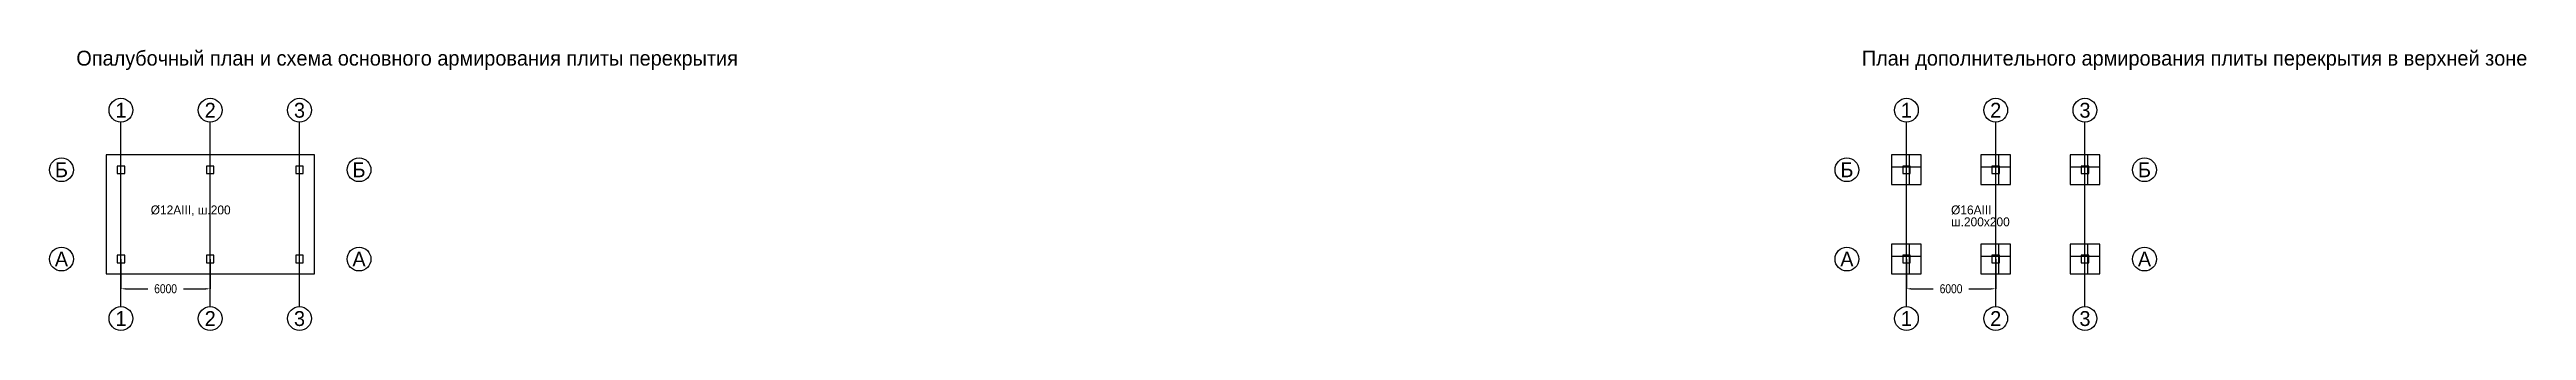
# Model space of a CAD drawing. Header units: metres. Extents: x -2400 to 260836, y -3590 to 7039.
# Drawn here: x 177600 to 260836, y -2400 to 7039 of the extents above; entities that cross this region are included whole.
import ezdxf
from ezdxf.enums import TextEntityAlignment as Align

# ---------------------------------------------------------------- set-up
doc = ezdxf.new("R2010")
doc.units = ezdxf.units.M
for name, color, linetype in [('d 16', 7, 'Continuous'), ('надписи', 7, 'Continuous'), ('ОСИ', 7, 'Continuous'), ('размеры1', 7, 'Continuous'), ('Саша_Тонкая', 7, 'Continuous'), ('СТЕНЫ', 7, 'Continuous')]:
    doc.layers.add(name, color=color, linetype=linetype)
doc.styles.add('OpenSansCondensed-Light', font='OpenSansCondensed-Light.ttf')
doc.dimstyles.new('M200', dxfattribs={"dimtxt": 300, "dimasz": 150, "dimexe": 1.25, "dimexo": 0.625, "dimtad": 1, "dimlfac": 2, "dimcen": 2.5, "dimazin": 3, "dimtfac": 1, "dimtmove": 0, "dimatfit": 3})

msp = doc.modelspace()

# ---------------------------------------------------------------- texts
for s, p in [('%%C12AIII, ш.200', (181000, 1500)), ('%%C16AIII', (241500, 1500)), ('ш.200х200', (241500, 1100))]:
    msp.add_text(s, height=300).set_placement(p)
at = {"layer": 'надписи'}
for s, p in [('1', (180000, 5000)), ('2', (183000, 5000)), ('3', (186000, 5000)), ('1', (240000, 5000)), ('2', (243000, 5000)), ('3', (246000, 5000)), ('Б', (178000, 3000)), ('Б', (188000, 3000)), ('Б', (238000, 3000)), ('Б', (248000, 3000)), ('А', (178000, 0)), ('А', (188000, 0)), ('А', (238000, 0)), ('А', (248000, 0)), ('1', (180000, -2000)), ('2', (183000, -2000)), ('3', (186000, -2000)), ('1', (240000, -2000)), ('2', (243000, -2000)), ('3', (246000, -2000))]:
    msp.add_text(s, height=500, dxfattribs=at).set_placement(p, align=Align.MIDDLE_CENTER)
at = {"layer": 'Саша_Тонкая'}
for s, p in [('Опалубочный план и схема основного армирования плиты перекрытия', (178500, 6500)), ('План дополнительного армирования плиты перекрытия в верхней зоне', (238500, 6500))]:
    msp.add_text(s, height=500, dxfattribs=at).set_placement(p)

# ---------------------------------------------------------------- blocks, each defined once
blk = doc.blocks.new('_CLOSEDFILLED')
at = {"color": 0, "linetype": 'BYBLOCK'}
blk.add_solid([(-1, 0.16), (0, 0), (-1, -0.16)], dxfattribs=at)
blk = doc.blocks.new('*D4')
for p, q in [((180000, 0), (180000, -1000)), ((183000, 0), (183000, -1000)), ((180150, -1000), (180900, -1000)), ((182100, -1000), (182850, -1000))]:
    blk.add_line(p, q)
at = {"layer": 'Defpoints'}
for p in [(180000, 0), (183000, 0), (180000, -1000)]:
    blk.add_point(p, dxfattribs=at)
at = {"layer": 'размеры1', "xscale": 150, "yscale": 150, "rotation": 180}
blk.add_blockref('_CLOSEDFILLED', (180000, -1000), dxfattribs=at)
at = {"layer": 'размеры1', "xscale": 150, "yscale": 150}
blk.add_blockref('_CLOSEDFILLED', (183000, -1000), dxfattribs=at)
at = {"layer": 'размеры1', "insert": (181500, -1000), "char_height": 300, "attachment_point": 5, "style": 'OpenSansCondensed-Light'}
blk.add_mtext('6000', dxfattribs=at)
blk = doc.blocks.new('*D5')
for p, q in [((240000, 0), (240000, -1000)), ((243000, 0), (243000, -1000)), ((240150, -1000), (240900, -1000)), ((242100, -1000), (242850, -1000))]:
    blk.add_line(p, q)
at = {"layer": 'Defpoints'}
for p in [(240000, 0), (243000, 0), (240000, -1000)]:
    blk.add_point(p, dxfattribs=at)
at = {"layer": 'размеры1', "xscale": 150, "yscale": 150, "rotation": 180}
blk.add_blockref('_CLOSEDFILLED', (240000, -1000), dxfattribs=at)
at = {"layer": 'размеры1', "xscale": 150, "yscale": 150}
blk.add_blockref('_CLOSEDFILLED', (243000, -1000), dxfattribs=at)
at = {"layer": 'размеры1', "insert": (241500, -1000), "char_height": 300, "attachment_point": 5, "style": 'OpenSansCondensed-Light'}
blk.add_mtext('6000', dxfattribs=at)

# ---------------------------------------------------------------- dimensions: what is measured, and where the dimension line sits
at = {"layer": 'размеры1'}
for base, p1, p2, picture, middle in [((180000, -1000), (180000, 0), (183000, 0), '*D4', (181500, -1000)), ((240000, -1000), (240000, 0), (243000, 0), '*D5', (241500, -1000))]:
    dim = msp.add_linear_dim(base=base, p1=p1, p2=p2, dimstyle='M200', dxfattribs=at)
    dim.commit()
    dim.dimension.update_dxf_attribs({"geometry": picture, "text_midpoint": middle})

# ---------------------------------------------------------------- linework, layer by layer
at = {"layer": 'd 16'}
for p, q in [((240100, 2500), (240100, 3500)), ((243100, 2500), (243100, 3500)), ((246100, 2500), (246100, 3500)), ((239500, 3100), (240500, 3100)), ((242500, 3100), (243500, 3100)), ((245500, 3100), (246500, 3100)), ((239500, 100), (240500, 100)), ((240100, -500), (240100, 500)), ((242500, 100), (243500, 100)), ((243100, -500), (243100, 500)), ((245500, 100), (246500, 100)), ((246100, -500), (246100, 500))]:
    msp.add_line(p, q, dxfattribs=at)
at = {"layer": 'ОСИ'}
for p, q in [((180000, -1600), (180000, 4600)), ((183000, -1600), (183000, 4600)), ((186000, -1600), (186000, 4600)), ((240000, -1600), (240000, 4600)), ((243000, -1600), (243000, 4600)), ((246000, -1600), (246000, 4600))]:
    msp.add_line(p, q, dxfattribs=at)
for centre in [(180000, 5000), (183000, 5000), (186000, 5000), (240000, 5000), (243000, 5000), (246000, 5000), (178000, 3000), (188000, 3000), (238000, 3000), (248000, 3000), (178000, 0), (188000, 0), (238000, 0), (248000, 0), (180000, -2000), (183000, -2000), (186000, -2000), (240000, -2000), (243000, -2000), (246000, -2000)]:
    msp.add_circle(centre, 400, dxfattribs=at)
at = {"layer": 'размеры1'}
msp.add_lwpolyline([(179500, -500), (186500, -500), (186500, 3500), (179500, 3500)], close=True, dxfattribs=at)
at = {"layer": 'СТЕНЫ'}
for points in [[(239500, 2500), (240500, 2500), (240500, 3500), (239500, 3500)], [(242500, 2500), (243500, 2500), (243500, 3500), (242500, 3500)], [(245500, 2500), (246500, 2500), (246500, 3500), (245500, 3500)], [(179875, 2875), (180125, 2875), (180125, 3125), (179875, 3125)], [(182875, 2875), (183125, 2875), (183125, 3125), (182875, 3125)], [(185875, 2875), (186125, 2875), (186125, 3125), (185875, 3125)], [(239875, 2875), (240125, 2875), (240125, 3125), (239875, 3125)], [(242875, 2875), (243125, 2875), (243125, 3125), (242875, 3125)], [(245875, 2875), (246125, 2875), (246125, 3125), (245875, 3125)], [(179875, -125), (180125, -125), (180125, 125), (179875, 125)], [(182875, -125), (183125, -125), (183125, 125), (182875, 125)], [(185875, -125), (186125, -125), (186125, 125), (185875, 125)], [(239500, -500), (240500, -500), (240500, 500), (239500, 500)], [(239875, -125), (240125, -125), (240125, 125), (239875, 125)], [(242500, -500), (243500, -500), (243500, 500), (242500, 500)], [(242875, -125), (243125, -125), (243125, 125), (242875, 125)], [(245500, -500), (246500, -500), (246500, 500), (245500, 500)], [(245875, -125), (246125, -125), (246125, 125), (245875, 125)]]:
    msp.add_lwpolyline(points, close=True, dxfattribs=at)

msp.set_redraw_order([(e.dxf.handle, doc.entitydb.next_handle()) for e in msp.query("TEXT MTEXT ATTDEF DIMENSION ARC_DIMENSION")])  # texts and dimensions are drawn at this point

doc.saveas('drawing.dxf')
